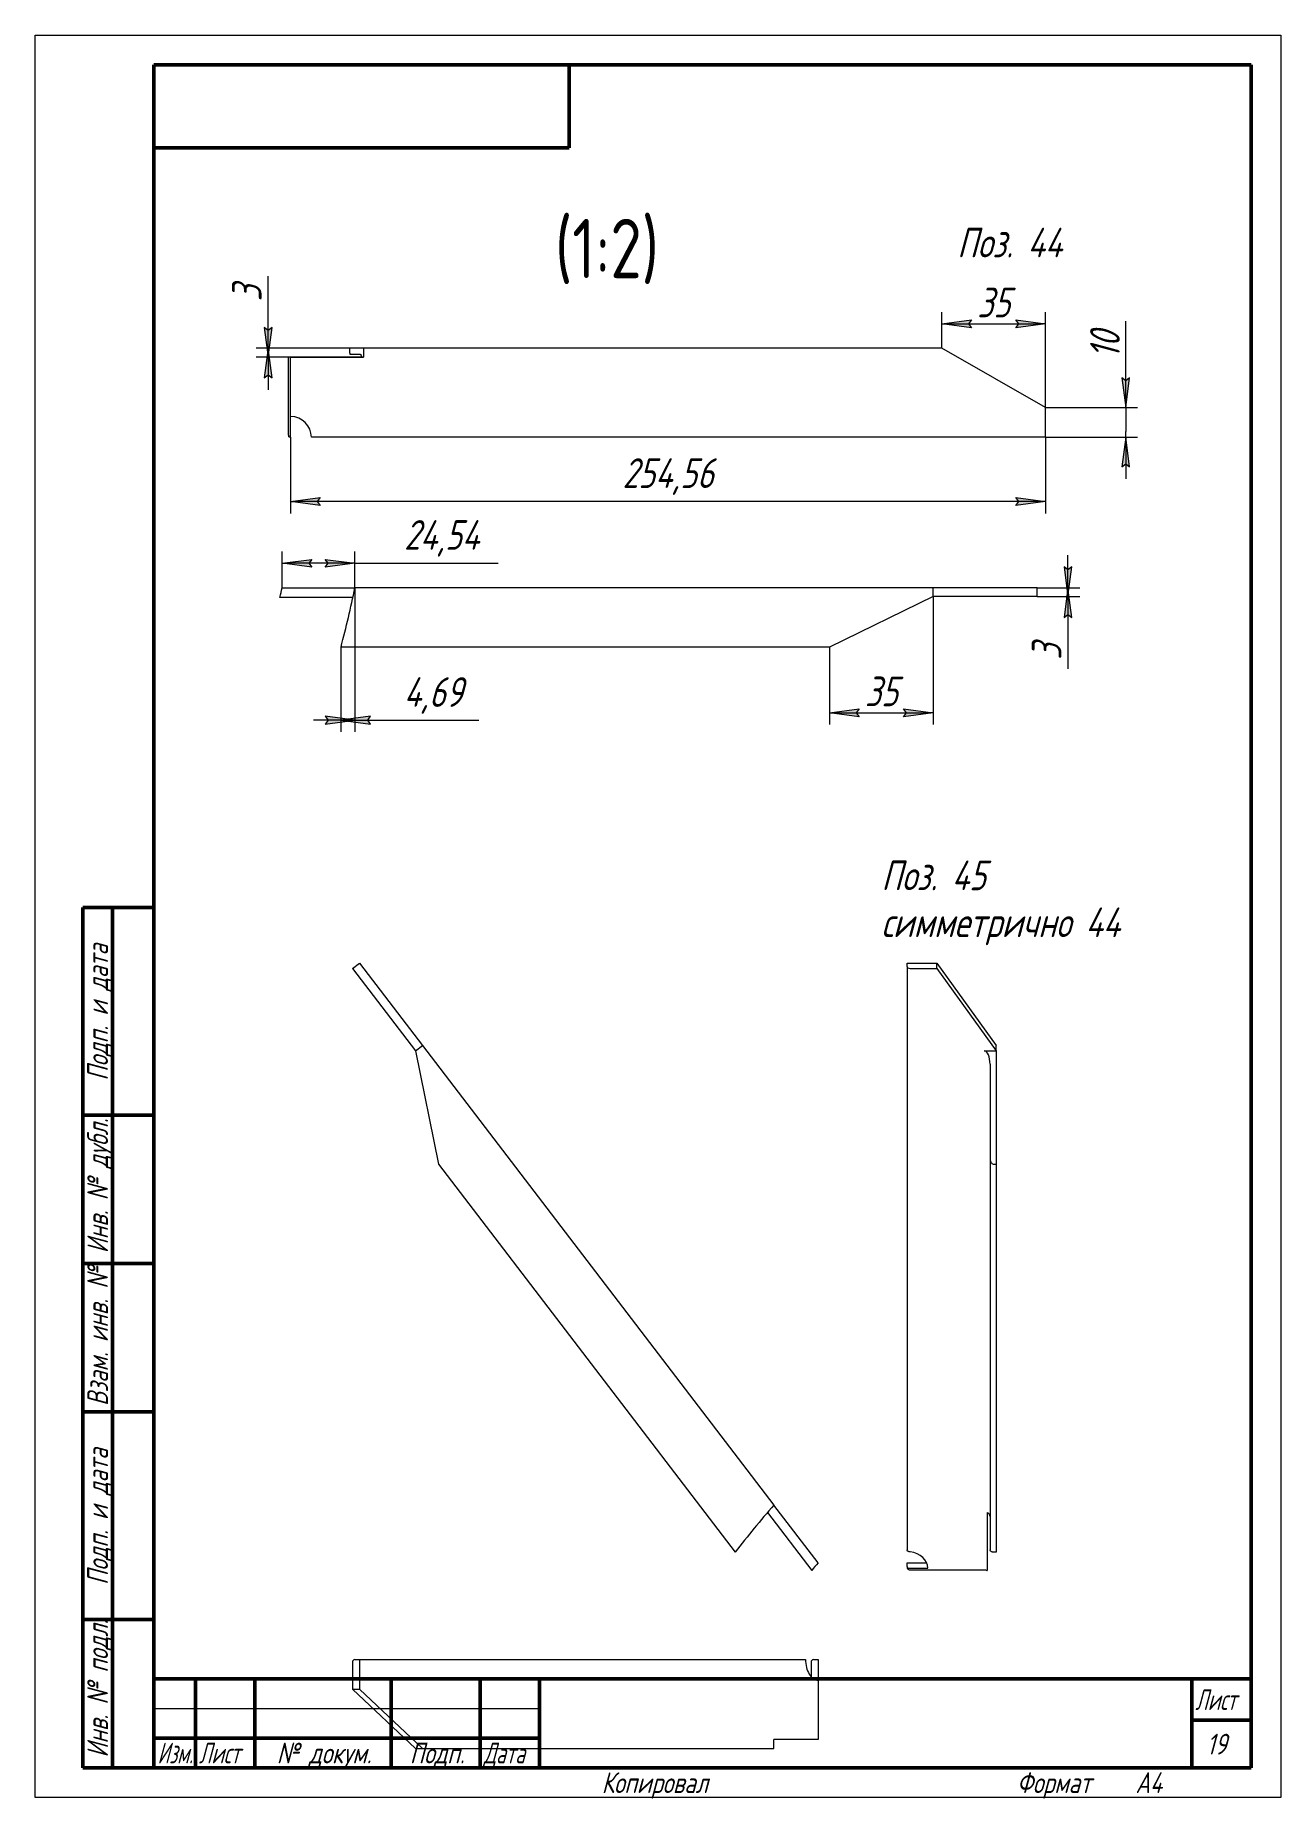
# Model space of a CAD drawing. Header units: millimetres. Extents: x 0 to 6300, y -537 to 1019.
# Drawn here: x 3990 to 4200, y -0.2 to 297 of the extents above; entities that cross this region are included whole.
import ezdxf

# ---------------------------------------------------------------- set-up
doc = ezdxf.new("R2010")
doc.units = ezdxf.units.MM
doc.linetypes.add('K5LT_BASIC', pattern=[0])
doc.linetypes.add('K5LT_THIN', pattern=[0])
doc.layers.add('Системный слой', color=7, linetype='Continuous')
doc.layers.add('Системный слой (1)', color=7, linetype='Continuous', true_color=0x909090)
doc.styles.add('KDIMTEXTSTYLE', font='GOST_AU.SHX', dxfattribs={"width": 0.96, "oblique": 15, "height": 5})
doc.styles.add('KTEXTSTYLE', font='GOST_AU.SHX', dxfattribs={"width": 0.96, "height": 5})
doc.dimstyles.new('KDIMSTYLE (0.50)', dxfattribs={"dimtxt": 5, "dimasz": 1, "dimexe": 2, "dimexo": 0, "dimgap": 1, "dimtad": 1, "dimlfac": 2, "dimtxsty": 'KDIMTEXTSTYLE', "dimsah": 1, "dimcen": 0, "dimdle": 1, "dimadec": 0, "dimazin": 0, "dimtfac": 0.667, "dimtmove": 0, "dimatfit": 3, "dimfxl": 1, "dimtvp": 1, "dimtolj": 1, "dimtzin": 0, "dimarcsym": 0})

msp = doc.modelspace()

# ---------------------------------------------------------------- texts
at = {"color": 7, "char_height": 2.5, "attachment_point": 1, "style": 'KTEXTSTYLE'}
for s, insert in [('\\H3.5;\\W0.965;\\Q15;\\Q0;\\H10.00;{\\c16711680;(1:2)}', (4077.6333, 266.0581)), ('\\H3.5;\\W0.965;\\Q15;\\Q15;\\H5.00;Поз. 44', (4145.4349, 264.5575)), ('\\H3.5;\\W0.965;\\Q15;\\Q15;\\H5.00;Поз. 45', (4132.6642, 157.8998)), ('\\H3.5;\\W0.965;\\Q15;\\Q15;\\H5.00;симметрично 44', (4132.6642, 149.9925))]:
    msp.add_mtext(s, dxfattribs=dict(at, insert=insert))

# ---------------------------------------------------------------- blocks, each defined once
blk = doc.blocks.new('KDIMARROW_01')
at = {"layer": 'Системный слой'}
blk.add_hatch(color=0, dxfattribs=at).paths.add_polyline_path([(0, 0), (-5, 0.66), (-4.5, 0), (-5, -0.66)])
at = {"layer": 'Системный слой', "color": 0, "linetype": 'K5LT_THIN', "lineweight": 18}
for p, q in [((-4.5, 0), (-5, 0.66)), ((-5, 0.66), (0, 0)), ((0, 0), (-5, -0.66)), ((-5, -0.66), (-4.5, 0))]:
    blk.add_line(p, q, dxfattribs=at)
at = {"layer": 'Системный слой (1)', "color": 0, "linetype": 'K5LT_THIN', "lineweight": 18}
blk.add_line((0, 0), (-1, 0), dxfattribs=at)
blk = doc.blocks.new('D145')
at = {"color": 0, "lineweight": -2}
for p, q in [((4031.63, 203.89), (4031.63, 210.01)), ((4043.9, 203.89), (4043.9, 210.01)), ((4042.9, 208.01), (4032.63, 208.01)), ((4043.9, 208.01), (4068.03, 208.01))]:
    blk.add_line(p, q, dxfattribs=at)
at = {"layer": 'Defpoints', "color": 0}
for p in [(4031.63, 208.01), (4031.63, 203.89), (4043.9, 203.89)]:
    blk.add_point(p, dxfattribs=at)
at = {"color": 0, "lineweight": -2, "rotation": 180}
blk.add_blockref('KDIMARROW_01', (4031.63, 208.01), dxfattribs=at)
at = {"color": 0, "lineweight": -2}
blk.add_blockref('KDIMARROW_01', (4043.9, 208.01), dxfattribs=at)
at = {"color": 7, "insert": (4058.52, 212.2), "char_height": 5, "attachment_point": 5, "style": 'KDIMTEXTSTYLE'}
blk.add_mtext('\\A1;\\H5.0;\\W0.965;\\Q15;24,54', dxfattribs=at)
blk = doc.blocks.new('KDIMARROW_02')
at = {"layer": 'Системный слой'}
blk.add_hatch(color=0, dxfattribs=at).paths.add_polyline_path([(4.5, 0), (5, 0.66), (0, 0), (5, -0.66)])
at = {"layer": 'Системный слой', "color": 0, "linetype": 'K5LT_THIN', "lineweight": 18}
for p, q in [((5, 0.66), (0, 0)), ((0, 0), (5, -0.66)), ((0, 0), (7, 0)), ((4.5, 0), (5, 0.66)), ((5, -0.66), (4.5, 0))]:
    blk.add_line(p, q, dxfattribs=at)
at = {"layer": 'Системный слой (1)', "color": 0, "linetype": 'K5LT_THIN', "lineweight": 18}
blk.add_line((0, 0), (-1, 0), dxfattribs=at)
blk = doc.blocks.new('D146')
at = {"color": 0, "lineweight": -2}
for p, q in [((4043.9, 203.89), (4043.9, 179.57)), ((4041.55, 193.89), (4041.55, 179.57)), ((4040.55, 181.57), (4039.55, 181.57)), ((4041.55, 181.57), (4043.9, 181.57)), ((4043.9, 181.57), (4064.8, 181.57)), ((4044.9, 181.57), (4045.9, 181.57))]:
    blk.add_line(p, q, dxfattribs=at)
at = {"layer": 'Defpoints', "color": 0}
for p in [(4043.9, 203.89), (4041.55, 193.89), (4043.9, 181.57)]:
    blk.add_point(p, dxfattribs=at)
at = {"color": 0, "lineweight": -2, "rotation": 180}
blk.add_blockref('KDIMARROW_02', (4043.9, 181.57), dxfattribs=at)
at = {"color": 0, "lineweight": -2}
blk.add_blockref('KDIMARROW_02', (4041.55, 181.57), dxfattribs=at)
at = {"color": 7, "insert": (4057.1, 185.72), "char_height": 5, "attachment_point": 5, "style": 'KDIMTEXTSTYLE'}
blk.add_mtext('\\A1;\\H5.0;\\W0.965;\\Q15;4,69', dxfattribs=at)
blk = doc.blocks.new('D147')
at = {"color": 0, "lineweight": -2}
for p, q in [((4141.41, 202.39), (4141.41, 180.81)), ((4123.91, 193.89), (4123.91, 180.81)), ((4124.91, 182.81), (4140.41, 182.81))]:
    blk.add_line(p, q, dxfattribs=at)
at = {"layer": 'Defpoints', "color": 0}
for p in [(4141.41, 202.39), (4123.91, 193.89), (4141.41, 182.81)]:
    blk.add_point(p, dxfattribs=at)
at = {"color": 0, "lineweight": -2, "rotation": 180}
blk.add_blockref('KDIMARROW_01', (4123.91, 182.81), dxfattribs=at)
at = {"color": 0, "lineweight": -2}
blk.add_blockref('KDIMARROW_01', (4141.41, 182.81), dxfattribs=at)
at = {"color": 7, "insert": (4132.66, 186.41), "char_height": 5, "attachment_point": 5, "style": 'KDIMTEXTSTYLE'}
blk.add_mtext('\\A1;\\H5.0;\\W0.965;\\Q15;35', dxfattribs=at)
blk = doc.blocks.new('D148')
at = {"color": 0, "lineweight": -2}
for p, q in [((4164.12, 204.89), (4164.12, 205.89)), ((4158.91, 203.89), (4166.12, 203.89)), ((4158.91, 202.39), (4166.12, 202.39)), ((4164.12, 203.89), (4164.12, 202.39)), ((4164.12, 202.39), (4164.12, 190.21)), ((4164.12, 201.39), (4164.12, 200.39))]:
    blk.add_line(p, q, dxfattribs=at)
at = {"layer": 'Defpoints', "color": 0}
for p in [(4158.91, 203.89), (4158.91, 202.39), (4164.12, 202.39)]:
    blk.add_point(p, dxfattribs=at)
at = {"color": 0, "lineweight": -2}
for p, rotation in [((4164.12, 202.39), 90), ((4164.12, 203.89), 270)]:
    blk.add_blockref('KDIMARROW_02', p, dxfattribs=dict(at, rotation=rotation))
at = {"color": 7, "insert": (4160.52, 193.1), "char_height": 5, "attachment_point": 5, "rotation": 90, "style": 'KDIMTEXTSTYLE'}
blk.add_mtext('\\A1;\\H5.0;\\W0.965;\\Q15;3', dxfattribs=at)
blk = doc.blocks.new('D149')
at = {"color": 0, "lineweight": -2}
for p, q in [((4173.86, 234.24), (4173.86, 248.82)), ((4160.34, 234.24), (4175.86, 234.24)), ((4173.86, 233.24), (4173.86, 230.24)), ((4160.34, 229.24), (4175.86, 229.24))]:
    blk.add_line(p, q, dxfattribs=at)
at = {"layer": 'Defpoints', "color": 0}
for p in [(4160.34, 234.24), (4160.34, 229.24), (4173.86, 229.24)]:
    blk.add_point(p, dxfattribs=at)
at = {"color": 0, "lineweight": -2}
for p, rotation in [((4173.86, 234.24), 90), ((4173.86, 229.24), 270)]:
    blk.add_blockref('KDIMARROW_02', p, dxfattribs=dict(at, rotation=rotation))
at = {"color": 7, "insert": (4170.36, 244.8), "char_height": 5, "attachment_point": 5, "rotation": 90, "style": 'KDIMTEXTSTYLE'}
blk.add_mtext('\\A1;\\H5.0;\\W0.965;\\Q15;10', dxfattribs=at)
blk = doc.blocks.new('D150')
at = {"color": 0, "lineweight": -2}
for p, q in [((4142.84, 244.24), (4142.84, 250.35)), ((4160.34, 234.24), (4160.34, 250.35)), ((4143.84, 248.35), (4159.34, 248.35))]:
    blk.add_line(p, q, dxfattribs=at)
at = {"layer": 'Defpoints', "color": 0}
for p in [(4160.34, 248.35), (4142.84, 244.24), (4160.34, 234.24)]:
    blk.add_point(p, dxfattribs=at)
at = {"color": 0, "lineweight": -2, "rotation": 180}
blk.add_blockref('KDIMARROW_01', (4142.84, 248.35), dxfattribs=at)
at = {"color": 0, "lineweight": -2}
blk.add_blockref('KDIMARROW_01', (4160.34, 248.35), dxfattribs=at)
at = {"color": 7, "insert": (4151.59, 251.96), "char_height": 5, "attachment_point": 5, "style": 'KDIMTEXTSTYLE'}
blk.add_mtext('\\A1;\\H5.0;\\W0.965;\\Q15;35', dxfattribs=at)
blk = doc.blocks.new('D151')
at = {"color": 0, "lineweight": -2}
for p, q in [((4029.27, 244.24), (4029.27, 256.42)), ((4045.33, 244.24), (4027.27, 244.24)), ((4029.27, 245.24), (4029.27, 246.24)), ((4029.27, 244.24), (4029.27, 242.74)), ((4045.33, 242.74), (4027.27, 242.74)), ((4029.27, 241.74), (4029.27, 240.74))]:
    blk.add_line(p, q, dxfattribs=at)
at = {"layer": 'Defpoints', "color": 0}
for p in [(4045.33, 244.24), (4029.27, 242.74), (4045.33, 242.74)]:
    blk.add_point(p, dxfattribs=at)
at = {"color": 0, "lineweight": -2}
for p, rotation in [((4029.27, 242.74), 90), ((4029.27, 244.24), 270)]:
    blk.add_blockref('KDIMARROW_02', p, dxfattribs=dict(at, rotation=rotation))
at = {"color": 7, "insert": (4025.67, 253.53), "char_height": 5, "attachment_point": 5, "rotation": 90, "style": 'KDIMTEXTSTYLE'}
blk.add_mtext('\\A1;\\H5.0;\\W0.965;\\Q15;3', dxfattribs=at)
blk = doc.blocks.new('D152')
at = {"color": 0, "lineweight": -2}
for p, q in [((4033.06, 229.24), (4033.06, 216.42)), ((4160.34, 229.24), (4160.34, 216.42)), ((4159.34, 218.42), (4034.06, 218.42))]:
    blk.add_line(p, q, dxfattribs=at)
at = {"layer": 'Defpoints', "color": 0}
for p in [(4033.06, 229.24), (4160.34, 229.24), (4033.06, 218.42)]:
    blk.add_point(p, dxfattribs=at)
at = {"color": 0, "lineweight": -2, "rotation": 180}
blk.add_blockref('KDIMARROW_01', (4033.06, 218.42), dxfattribs=at)
at = {"color": 0, "lineweight": -2}
blk.add_blockref('KDIMARROW_01', (4160.34, 218.42), dxfattribs=at)
at = {"color": 7, "insert": (4096.7, 222.62), "char_height": 5, "attachment_point": 5, "style": 'KDIMTEXTSTYLE'}
blk.add_mtext('\\A1;\\H5.0;\\W0.965;\\Q15;254,56', dxfattribs=at)
blk = doc.blocks.new('U22')
at = {"color": 7, "linetype": 'K5LT_THIN', "lineweight": 18}
for p, q in [((3990, 0), (3990, 297)), ((3990, 297), (4200, 297)), ((4200, 297), (4200, 0)), ((4010, 15), (4075, 15)), ((4200, 0), (3990, 0))]:
    blk.add_line(p, q, dxfattribs=at)
at = {"color": 5, "linetype": 'K5LT_BASIC', "lineweight": 60, "true_color": 0x0000ff}
for p, q in [((4010, 5), (4010, 292)), ((4010, 292), (4195, 292)), ((4080, 292), (4080, 278)), ((4195, 292), (4195, 5)), ((4080, 278), (4010, 278)), ((3998, 5), (3998, 150)), ((4010, 150), (3998, 150)), ((4003, 5), (4003, 150)), ((4010, 115), (3998, 115)), ((4010, 90), (3998, 90)), ((4010, 65), (3998, 65)), ((4010, 30), (3998, 30)), ((4010, 20), (4195, 20)), ((4010, 5), (4010, 20)), ((4017, 5), (4017, 20)), ((4027, 5), (4027, 20)), ((4050, 5), (4050, 20)), ((4065, 5), (4065, 20)), ((4075, 5), (4075, 20)), ((4185, 5), (4185, 20)), ((4185, 13), (4195, 13)), ((4010, 10), (4017, 10)), ((4017, 10), (4027, 10)), ((4027, 10), (4050, 10)), ((4050, 10), (4065, 10)), ((4065, 10), (4075, 10)), ((4010, 5), (3998, 5)), ((4195, 5), (4010, 5))]:
    blk.add_line(p, q, dxfattribs=at)
at = {"color": 7, "char_height": 2.5, "attachment_point": 1, "rotation": 90, "style": 'KTEXTSTYLE'}
for s, insert in [('\\H3.5;\\W0.965;\\Q15;\\Q15;Подп. и дата', (3998.77, 120.8)), ('\\H3.5;\\W0.965;\\Q15;\\Q15;Инв. № дубл.', (3998.77, 91.71)), ('\\H3.5;\\W0.965;\\Q15;\\Q15;Взам. инв. №', (3998.77, 65.98)), ('\\H3.5;\\W0.965;\\Q15;\\Q15;Подп. и дата', (3998.77, 35.8)), ('\\H3.5;\\W0.965;\\Q15;\\Q15;Инв. № подл.', (3998.77, 6.71))]:
    blk.add_mtext(s, dxfattribs=dict(at, insert=insert))
at = {"color": 7, "char_height": 2.5, "attachment_point": 1, "style": 'KTEXTSTYLE'}
for s, insert in [('\\H3.5;\\W0.965;\\Q15;\\Q15;\\W0.816;Лист', (4185.6, 18.23)), ('\\H3.5;\\W0.965;\\Q15;\\Q15;\\W0.797;Изм.', (4010.61, 9.23)), ('\\H3.5;\\W0.965;\\Q15;\\Q15;\\W0.816;Лист', (4017.6, 9.23)), ('\\H3.5;\\W0.965;\\Q15;\\Q15;№ докум.', (4030.72, 9.23)), ('\\H3.5;\\W0.965;\\Q15;\\Q15;Подп.', (4053.15, 9.23)), ('\\H3.5;\\W0.965;\\Q15;\\Q15;\\W0.816;Дата', (4065.6, 9.23)), ('\\H3.5;\\W0.965;\\Q15;\\Q15;19', (4187.51, 10.73)), ('\\H3.5;\\W0.965;\\Q15;\\Q15;Копировал', (4085.5, 4.23)), ('\\H3.5;\\W0.965;\\Q15;\\Q15;Формат', (4155.5, 4.23)), ('\\H3.5;\\W0.965;\\Q15;\\Q15;A4', (4175.5, 4.23))]:
    blk.add_mtext(s, dxfattribs=dict(at, insert=insert))

# ---------------------------------------------------------------- dimensions: what is measured, and where the dimension line sits
at = {"color": 7}
for base, p1, p2, picture, middle in [((4029.2699, 242.7405), (4045.328, 244.2405), (4045.328, 242.7405), 'D151', (4029.2699, 253.5346)), ((4173.8582, 229.2405), (4160.3407, 234.2405), (4160.3407, 229.2405), 'D149', (4173.8582, 244.7964)), ((4164.1189, 202.392), (4158.9142, 203.892), (4158.9142, 202.392), 'D148', (4164.1189, 193.0979))]:
    dim = msp.add_linear_dim(base=base, p1=p1, p2=p2, angle=90, dimstyle='KDIMSTYLE (0.50)', override={"dimexo": 0, "dimpost": '\\H5.0;\\W0.965;\\Q15;<>', "dimblk1": 'KDIMARROW_02', "dimblk2": 'KDIMARROW_02', "dimse1": 0, "dimse2": 0, "dimclrt": 7, "dimtolj": 1}, dxfattribs=at)
    dim.commit()
    dim.dimension.update_dxf_attribs({"geometry": picture, "text_midpoint": middle, "dimtype": 160})
for base, p1, p2, override, picture, middle in [((4160.3407, 248.3522), (4142.8407, 244.2405), (4160.3407, 234.2405), {"dimexo": 0, "dimpost": '\\H5.0;\\W0.965;\\Q15;<>', "dimblk1": 'KDIMARROW_01', "dimblk2": 'KDIMARROW_01', "dimse1": 0, "dimse2": 0, "dimclrt": 7, "dimtolj": 1}, 'D150', (4151.5907, 248.3522)), ((4033.0602, 218.4246), (4160.3407, 229.2405), (4033.0602, 229.2405), {"dimexo": 0, "dimpost": '\\H5.0;\\W0.965;\\Q15;<>', "dimblk1": 'KDIMARROW_01', "dimblk2": 'KDIMARROW_01', "dimse1": 0, "dimse2": 0, "dimclrt": 7, "dimtolj": 1}, 'D152', (4096.7005, 218.4246)), ((4031.6337, 208.0079), (4043.9014, 203.892), (4031.6337, 203.892), {"dimexo": 0, "dimpost": '\\H5.0;\\W0.965;\\Q15;<>', "dimblk1": 'KDIMARROW_01', "dimblk2": 'KDIMARROW_01', "dimse1": 0, "dimse2": 0, "dimclrt": 7, "dimtolj": 1}, 'D145', (4058.5219, 208.0079)), ((4043.9014, 181.5711), (4041.5544, 193.892), (4043.9014, 203.892), {"dimexo": 0, "dimpost": '\\H5.0;\\W0.965;\\Q15;<>', "dimblk1": 'KDIMARROW_02', "dimblk2": 'KDIMARROW_02', "dimse1": 0, "dimse2": 0, "dimclrt": 7, "dimtolj": 1}, 'D146', (4057.1022, 181.5711)), ((4141.4142, 182.8085), (4123.9142, 193.892), (4141.4142, 202.392), {"dimexo": 0, "dimpost": '\\H5.0;\\W0.965;\\Q15;<>', "dimblk1": 'KDIMARROW_01', "dimblk2": 'KDIMARROW_01', "dimse1": 0, "dimse2": 0, "dimclrt": 7, "dimtolj": 1}, 'D147', (4132.6642, 182.8085))]:
    dim = msp.add_linear_dim(base=base, p1=p1, p2=p2, dimstyle='KDIMSTYLE (0.50)', override=override, dxfattribs=at)
    dim.commit()
    dim.dimension.update_dxf_attribs({"geometry": picture, "text_midpoint": middle, "dimtype": 160})

# ---------------------------------------------------------------- linework, layer by layer
at = {"color": 3}
for p, q in [((4045.328, 244.2405), (4042.981, 244.2405)), ((4042.981, 244.2405), (4042.981, 243.7405)), ((4045.328, 244.2405), (4045.328, 242.7405)), ((4142.8407, 244.2405), (4045.328, 244.2405)), ((4160.3407, 234.2405), (4142.8407, 244.2405)), ((4033.0602, 242.7405), (4032.692, 242.7405)), ((4032.7228, 229.7405), (4032.7228, 242.2405)), ((4033.0602, 242.7405), (4045.328, 242.7405)), ((4033.0602, 232.7405), (4033.0602, 242.7405)), ((4043.1127, 243.2405), (4044.7972, 243.2405)), ((4033.0602, 229.2405), (4033.0602, 232.7405)), ((4160.3407, 229.2405), (4160.3407, 234.2405)), ((4033.0602, 229.2405), (4032.8369, 229.2405)), ((4160.3407, 229.2405), (4036.5602, 229.2405)), ((4043.5587, 202.258), (4031.2654, 202.258)), ((4031.6337, 203.892), (4043.9014, 203.892)), ((4141.4142, 203.892), (4043.9014, 203.892)), ((4141.4142, 202.392), (4123.9142, 193.892)), ((4141.4142, 202.392), (4141.4142, 203.892)), ((4158.9142, 203.892), (4141.4142, 203.892)), ((4158.9142, 202.392), (4141.4142, 202.392)), ((4158.9142, 202.392), (4158.9142, 203.892)), ((4123.9142, 193.892), (4041.5544, 193.892)), ((4043.4743, 139.719), (4044.6657, 140.6303)), ((4043.4743, 139.719), (4054.1063, 125.819)), ((4044.6657, 140.6303), (4055.2977, 126.7303)), ((4136.9943, 140.0228), (4136.9943, 140.6303)), ((4136.9943, 140.6303), (4141.9943, 140.6303)), ((4136.9943, 140.0228), (4136.9943, 41.7058)), ((4137.4943, 139.719), (4141.9943, 139.719)), ((4141.9943, 139.719), (4141.9943, 140.6303)), ((4141.9943, 140.6303), (4151.9943, 126.7303)), ((4141.9943, 139.719), (4151.9943, 125.819)), ((4054.1063, 125.819), (4055.2977, 126.7303)), ((4054.1063, 125.819), (4057.9869, 106.7549)), ((4055.2977, 126.7303), (4114.5411, 49.2774)), ((4149.9943, 125.819), (4151.9943, 125.819)), ((4151.9943, 125.819), (4151.9943, 126.7303)), ((4151.9943, 125.819), (4151.9943, 106.7549)), ((4150.9943, 123.5762), (4150.9943, 107.8763)), ((4150.9943, 107.8763), (4150.9943, 41.7462)), ((4057.9869, 106.7549), (4108.0242, 41.3378)), ((4151.4943, 106.7549), (4151.9943, 106.7549)), ((4151.9943, 106.7549), (4151.9943, 41.3378)), ((4113.4515, 48.0125), (4120.9202, 38.2481)), ((4121.9943, 39.5333), (4114.5411, 49.2774)), ((4150.4943, 48.0125), (4150.4943, 38.2481)), ((4136.9943, 38.9258), (4136.9943, 39.5333)), ((4136.9943, 39.5333), (4140.3009, 39.5333)), ((4136.9943, 38.9258), (4136.9943, 38.7484)), ((4151.9943, 41.3378), (4151.4943, 41.3378)), ((4137.4943, 38.622), (4140.4943, 38.622)), ((4137.4943, 38.354), (4149.9943, 38.354)), ((4043.4743, 22.7481), (4043.4743, 18.2481)), ((4043.8714, 23.2481), (4044.6657, 23.2481)), ((4044.6657, 23.2481), (4119.8679, 23.2481)), ((4044.6657, 23.2481), (4044.6657, 18.2481)), ((4120.8029, 22.7481), (4120.8029, 20.3491)), ((4121.2001, 23.2481), (4121.9943, 23.2481)), ((4121.9943, 23.2481), (4121.9943, 19.7481)), ((4043.4743, 18.2481), (4044.6657, 18.2481)), ((4043.4743, 18.2481), (4054.1063, 8.2481)), ((4044.6657, 18.2481), (4055.2977, 8.2481)), ((4121.9943, 19.7481), (4121.9943, 9.7481)), ((4121.9943, 9.7481), (4114.5411, 9.7481)), ((4114.5411, 8.2481), (4114.5411, 9.7481)), ((4054.1063, 8.2481), (4055.2977, 8.2481)), ((4055.2977, 8.2481), (4114.5411, 8.2481))]:
    msp.add_line(p, q, dxfattribs=at)
for centre, radius, start, end in [((4033.0602, 229.2405), 3.5, 360, 90), ((3866.5871, 240.2322), 169, 347.014802, 347.582664), ((3866.5871, 240.2322), 181, 345.165773, 348.417738), ((4251.1321, -69.4824), 181, 138.994486, 142.246451), ((4251.1321, -69.4824), 169, 139.82956, 140.397422)]:
    msp.add_arc(centre, radius, start, end, dxfattribs=at)
for centre, major_axis, ratio, start_param, end_param in [((4137.4943, 140.0228), (-0.5, 0), 0.60754532, 0, 1.57079633), ((4149.9943, 123.5762), (0, -2.2428), 0.44586368, 1.57079633, 3.14159265), ((4151.4943, 107.8763), (0, -1.1214), 0.44586368, 4.71238898, 6.28318531), ((4137.4943, 38.9258), (-0.5, 0), 0.60754532, 0, 1.57079633), ((4136.9943, 38.622), (3.5, 0), 0.79428502, 0, 1.42744876), ((4043.8714, 22.7481), (0, 0.5), 0.79428502, 0, 1.57079633), ((4121.9943, 23.2481), (0, -3.5), 0.60754532, 4.71238898, 6.28318531), ((4121.2001, 22.7481), (0, 0.5), 0.79428502, 0, 1.57079633)]:
    msp.add_ellipse(centre, major_axis=major_axis, ratio=ratio, start_param=start_param, end_param=end_param, dxfattribs=at)
for points, knots in [([(4042.981, 243.7405), (4042.981, 243.6907), (4042.9844, 243.606), (4042.997, 243.4948), (4043.0134, 243.4067), (4043.0365, 243.327), (4043.0696, 243.2595), (4043.097, 243.2405), (4043.1127, 243.2405)], [0, 0, 0, 0, 1.6792706, 2.87086333, 4.08946688, 5.34774586, 6.92245322, 9, 9, 9, 9]), ([(4032.7228, 242.2405), (4032.7228, 242.3782), (4032.7145, 242.5508), (4032.6965, 242.7066), (4032.692, 242.7405)], [0, 0, 0, 0, 3.87926022, 5, 5, 5, 5]), ([(4044.7972, 243.2405), (4044.8111, 243.2405), (4044.8361, 243.2297), (4044.8734, 243.1831), (4044.9077, 243.1094), (4044.9405, 243.001), (4044.9663, 242.8768), (4044.98, 242.7832), (4044.9853, 242.7405)], [0, 0, 0, 0, 1.63859844, 2.96285232, 4.58210205, 6.11761504, 7.75035314, 9, 9, 9, 9]), ([(4032.8369, 229.2405), (4032.8274, 229.2405), (4032.8097, 229.2504), (4032.784, 229.2929), (4032.7621, 229.3576), (4032.74, 229.463), (4032.7259, 229.5931), (4032.7228, 229.6984), (4032.7228, 229.7405)], [0, 0, 0, 0, 1.4627244, 2.71438624, 4.16826604, 5.43808174, 7.59021297, 9, 9, 9, 9]), ([(4150.9943, 47.337), (4150.9943, 47.3863), (4150.9835, 47.4755), (4150.9397, 47.6013), (4150.8763, 47.7117), (4150.7997, 47.8036), (4150.6971, 47.8969), (4150.5968, 47.9632), (4150.516, 48.0027), (4150.4943, 48.0125)], [0, 0, 0, 0, 1.82066493, 3.29205814, 4.78736142, 6.26050072, 7.30644004, 9.29454756, 10, 10, 10, 10]), ([(4137.4943, 41.3735), (4137.4606, 41.3774), (4137.3994, 41.3875), (4137.3317, 41.405), (4137.2813, 41.4213), (4137.2523, 41.4322), (4137.2224, 41.4448), (4137.1982, 41.456), (4137.1612, 41.4754), (4137.1232, 41.4993), (4137.0865, 41.5281), (4137.0574, 41.5564), (4137.0326, 41.5873), (4137.0112, 41.6241), (4136.9975, 41.6633), (4136.9943, 41.6923), (4136.9943, 41.7058)], [0, 0, 0, 0, 2.17739953, 3.99629062, 4.62006342, 5.73755173, 6.10529493, 6.87728246, 7.64085229, 9.1811292, 10.3028698, 11.44851745, 12.71601956, 13.93488546, 15.57719231, 17, 17, 17, 17]), ([(4151.4943, 41.3378), (4151.4495, 41.3378), (4151.375, 41.3461), (4151.2714, 41.3777), (4151.189, 41.4195), (4151.1173, 41.4745), (4151.0523, 41.5473), (4151.0057, 41.6389), (4150.9943, 41.7119), (4150.9943, 41.7462)], [0, 0, 0, 0, 1.68221681, 2.80338072, 4.15563577, 5.34008669, 6.53768536, 8.37802157, 10, 10, 10, 10]), ([(4136.9943, 38.7484), (4136.9943, 38.7153), (4137.0042, 38.6539), (4137.0449, 38.5687), (4137.1022, 38.4994), (4137.173, 38.4433), (4137.2667, 38.3928), (4137.3759, 38.3609), (4137.4603, 38.354), (4137.4943, 38.354)], [0, 0, 0, 0, 1.62524933, 3.01598472, 4.43359119, 5.6369797, 6.83389613, 8.73248267, 10, 10, 10, 10]), ([(4149.9943, 38.354), (4150.0729, 38.354), (4150.2262, 38.3396), (4150.3901, 38.2928), (4150.4758, 38.2566), (4150.4943, 38.2481)], [0, 0, 0, 0, 2.65628224, 5.26531374, 6, 6, 6, 6])]:
    msp.add_open_spline(points, degree=3, knots=knots, dxfattribs=at)

# ---------------------------------------------------------------- block references
msp.add_blockref('U22', (0, 0))

msp.set_redraw_order([(e.dxf.handle, doc.entitydb.next_handle()) for e in msp.query("TEXT MTEXT ATTDEF DIMENSION ARC_DIMENSION")])  # texts and dimensions are drawn at this point

doc.saveas('drawing.dxf')
